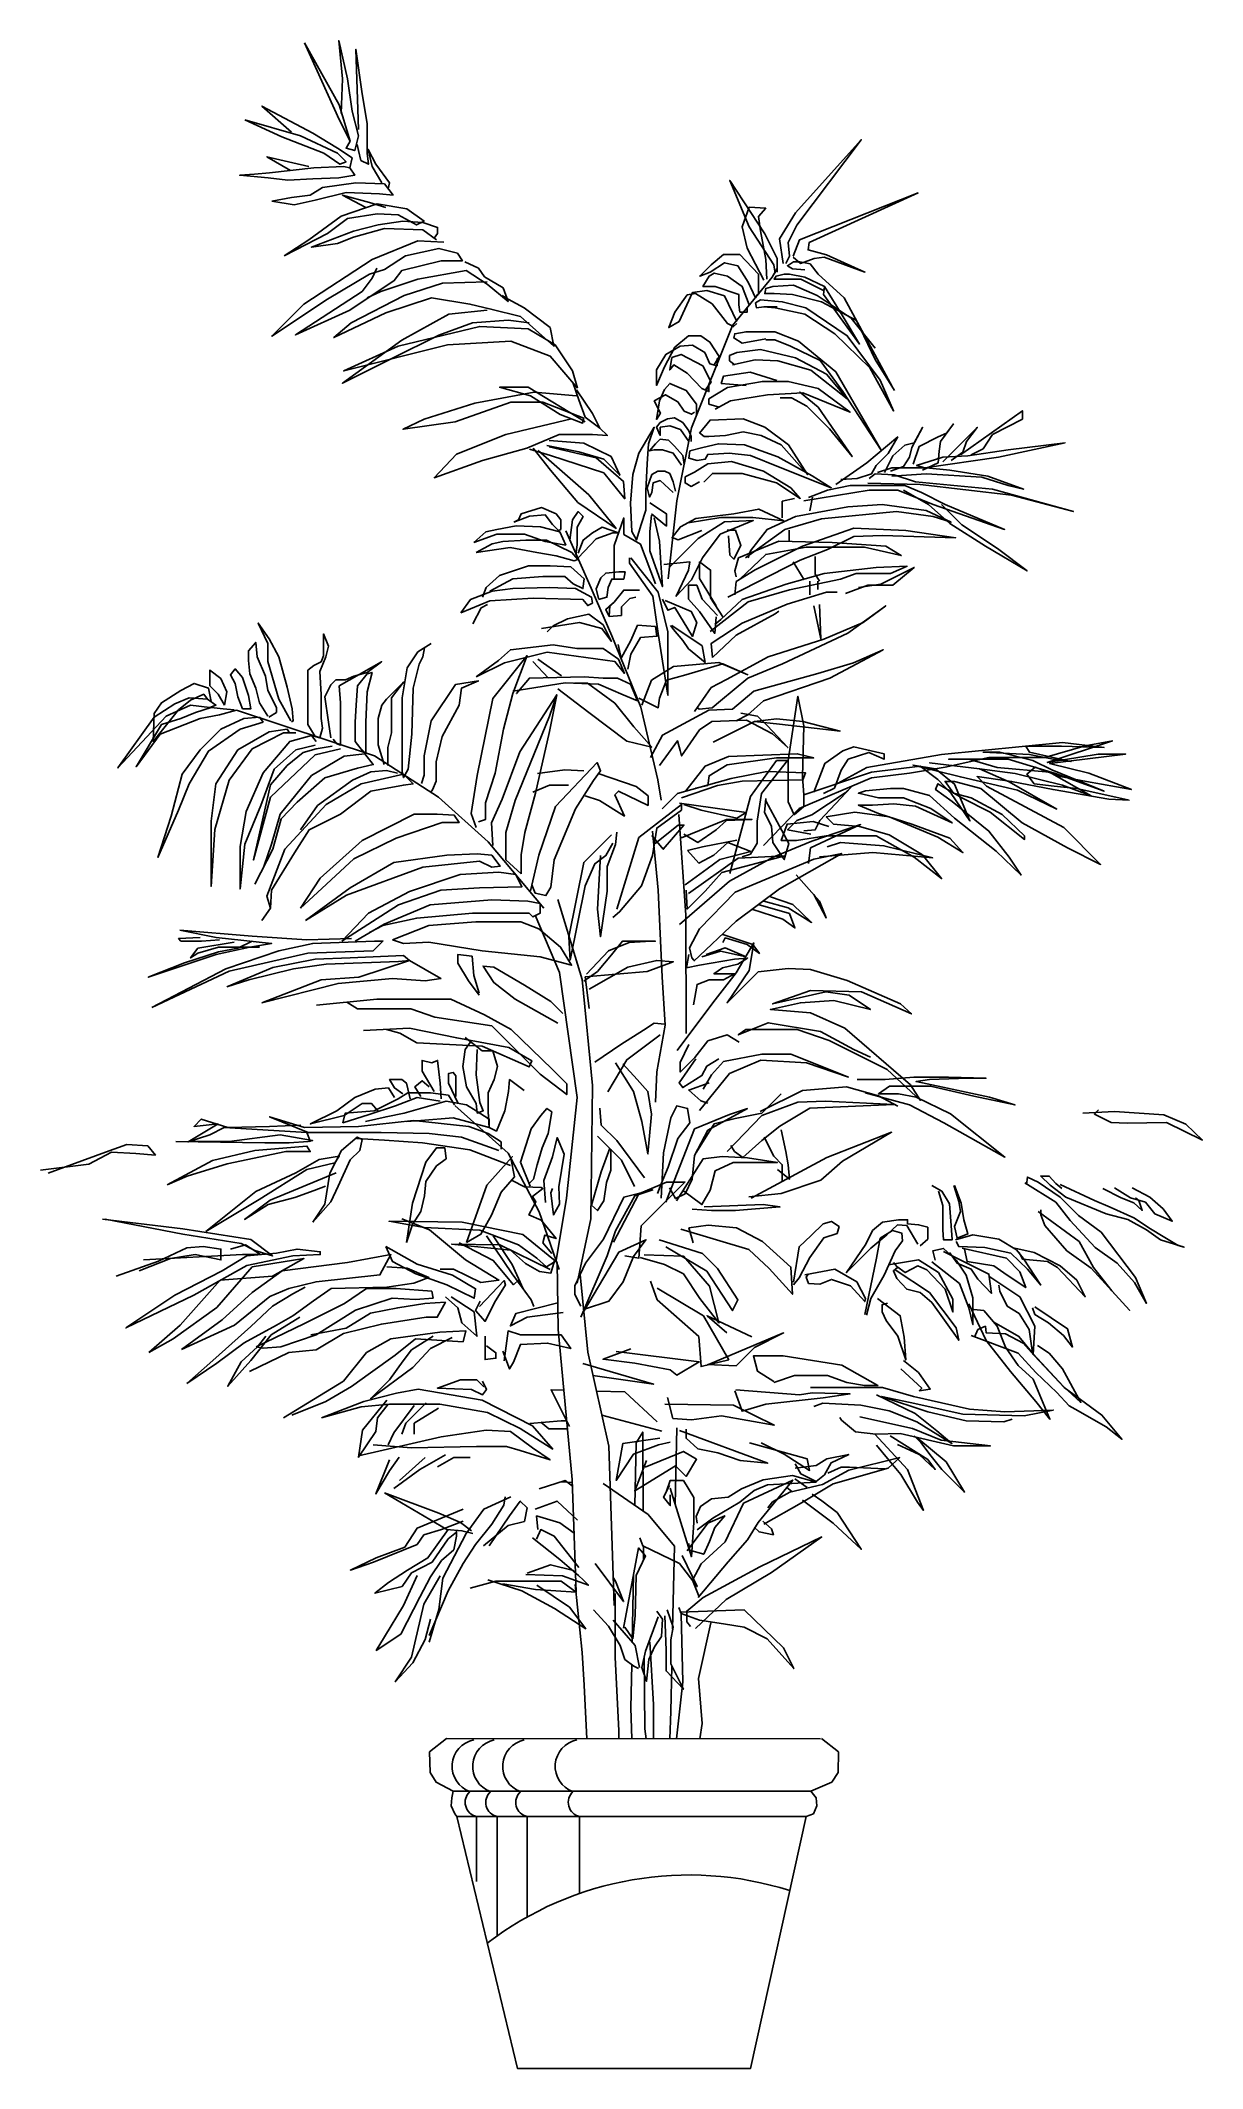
# Model space of a CAD drawing. Extents: x 1247 to 1648, y 79 to 779.
import ezdxf

# ---------------------------------------------------------------- set-up
doc = ezdxf.new("R2010")
doc.units = 0
doc.header["$LTSCALE"] = 0.9
doc.header["$MEASUREMENT"] = 0
for name, color, linetype in [('3', 3, 'CONTINUOUS'), ('4', 4, 'CONTINUOUS'), ('7', 7, 'CONTINUOUS')]:
    doc.layers.add(name, color=color, linetype=linetype)

msp = doc.modelspace()

# ---------------------------------------------------------------- linework, layer by layer
at = {"layer": '3'}
for p, q in [((1389.24, 174.74), (1513.01, 174.74)), ((1390.69, 166.07), (1511.56, 166.07))]:
    msp.add_line(p, q, dxfattribs=at)
for points in [[(1338.16, 778.3), (1350.11, 756.94), (1353.88, 744.37), (1350.11, 751.91), (1338.16, 778.3)], [(1350.78, 753.96), (1351.2, 765.91), (1349.92, 779.14), (1352.91, 765.91), (1354.62, 754.81), (1356.76, 746.27), (1355.48, 741.15), (1352.49, 742.01), (1353.88, 744.37)], [(1356.76, 748.41), (1355.9, 776.15), (1358.04, 760.78), (1359.75, 750.54), (1359.75, 740.3), (1360.18, 736.46), (1357.61, 737.74), (1356.76, 741.15), (1356.33, 743.29)], [(1333.68, 747.55), (1323.43, 756.52), (1340.95, 747.13), (1349.49, 742.01), (1354.62, 738.59), (1353.77, 735.18), (1351.63, 735.6)], [(1317.45, 751.82), (1336.68, 746.27), (1349.49, 740.3), (1352.49, 737.31), (1350.35, 736.46), (1344.79, 740.3), (1330.27, 745.85), (1317.45, 751.82)], [(1503.48, 702.19), (1502.2, 710.72), (1507.76, 719.69), (1530.4, 744.87), (1508.18, 715.42), (1505.19, 709.44), (1505.62, 704.75), (1504.34, 702.19)], [(1351.63, 735.6), (1341.38, 735.18), (1325.99, 733.47), (1320.86, 733.04), (1315.74, 732.62), (1325.56, 731.76), (1332.4, 730.91), (1340.95, 731.34), (1349.92, 731.76), (1355.48, 732.62), (1353.77, 735.18)], [(1333.24, 734.33), (1325.12, 739.02), (1334.09, 736.89), (1339.65, 735.61)], [(1367, 727.93), (1367.42, 730.06), (1362.72, 736.46), (1360.16, 741.58), (1361.44, 735.61), (1364.86, 730.06)], [(1326.85, 723.65), (1334.54, 722.37), (1341.8, 724.08), (1352.49, 726.64), (1364.02, 726.22), (1368.72, 725.79), (1365.73, 729.63), (1355.9, 730.06), (1344.37, 728.35), (1340.09, 725.79), (1333.68, 724.93), (1326.85, 723.65)], [(1501.35, 699.23), (1501.35, 703.85), (1497.08, 712.38), (1484.98, 730.86), (1491.74, 714.87), (1500.28, 701.72), (1500.63, 698.87)], [(1331.12, 704.84), (1346.07, 712.53), (1352.91, 717.65), (1363.17, 719.35), (1370.43, 718.93), (1376.84, 715.51), (1379.4, 716.79), (1373.42, 721.06), (1363.17, 722.77), (1350.77, 718.5), (1339.66, 710.39), (1331.12, 704.84)], [(1359.32, 721.49), (1351.2, 725.76), (1360.6, 723.19), (1366.16, 721.49)], [(1496.72, 696.39), (1491.03, 707.41), (1489.25, 714.87), (1491.74, 721.62), (1497.43, 721.27), (1494.94, 718.42), (1495.65, 713.45), (1497.43, 703.5), (1497.79, 696.74)], [(1506.9, 704.75), (1509.04, 710.3), (1550.06, 726.51), (1512.46, 709.44), (1512.03, 706.88), (1518.44, 705.18), (1531.69, 699.2), (1517.59, 704.32), (1514.17, 703.9), (1509.47, 702.19), (1506.9, 704.32)], [(1383.66, 710.38), (1378.96, 713.79), (1365.72, 714.22), (1355.03, 711.23), (1349.48, 709.1), (1340.51, 707.82), (1355.03, 713.36), (1363.58, 715.5), (1372.13, 716.78), (1378.96, 716.35), (1384.09, 714.64), (1384.09, 712.51), (1382.93, 710.91)], [(1386.23, 709.52), (1377.26, 709.95), (1361.44, 703.55), (1337.94, 688.18), (1326.83, 677.09), (1346.06, 689.89), (1360.59, 698.43), (1365.72, 700.13), (1372.98, 704.83), (1384.52, 707.39), (1390.93, 705.68), (1392.64, 703.12), (1385.37, 703.12), (1371.7, 699.71), (1369.14, 696.29), (1353.75, 686.05), (1334.95, 677.51), (1358.03, 692.45), (1361.44, 697.15), (1363.15, 700.56)], [(1393.49, 702.69), (1398.19, 700.56), (1400.33, 697.57), (1406.74, 693.73), (1408.45, 689.04), (1401.18, 695.01), (1393.92, 699.71), (1377.26, 696.72), (1364.44, 692.45), (1359.74, 690.32)], [(1494.94, 691.41), (1494.94, 698.52), (1488.53, 705.27), (1482.84, 705.27), (1478.57, 701.72), (1474.65, 697.81), (1478.21, 699.23), (1483.2, 702.43), (1487.82, 701.36), (1491.38, 695.68), (1493.87, 690.34), (1494.58, 691.41)], [(1510.97, 699.96), (1506.7, 700.31), (1504.92, 701.38), (1507.05, 702.8), (1509.19, 702.8), (1512.75, 702.09), (1515.59, 698.54), (1524.49, 690.36), (1541.22, 659.44)], [(1401.22, 695.81), (1385.83, 695.39), (1372.59, 691.12), (1354.21, 681.73), (1348.23, 676.61), (1366.18, 685.14), (1381.99, 690.27), (1395.23, 688.13), (1402.5, 686.42), (1412.75, 683.86), (1424.29, 673.62), (1423.01, 680.02), (1414.04, 686.85), (1408.48, 689.84), (1406.34, 691.12)], [(1491.74, 687.86), (1489.25, 694.25), (1484.26, 697.81), (1479.64, 698.87), (1477.86, 697.81), (1475.72, 694.25), (1479.99, 694.25), (1488.18, 691.41), (1488.18, 687.86), (1488.53, 685.37), (1491.03, 685.37), (1491.03, 687.14)], [(1541.93, 658.37), (1535.17, 669.03), (1528.76, 682.54), (1516.66, 688.94), (1506.7, 691.43), (1500.29, 691.78), (1497.09, 691.78), (1497.44, 693.56), (1499.93, 694.27), (1507.05, 694.63), (1515.24, 691.07), (1526.98, 683.25), (1535.17, 672.94)], [(1517.37, 692.85), (1509.54, 696.76), (1505.27, 696.76), (1501.36, 696.76), (1500.29, 696.76), (1501, 697.83), (1503.85, 698.54), (1505.63, 698.54), (1510.97, 697.47), (1517.73, 694.27), (1523.78, 684.32), (1529.83, 674.37), (1517.37, 691.43), (1517.73, 694.27)], [(1487.41, 682.16), (1483.14, 691.05), (1477.09, 692.82), (1472.11, 692.11), (1467.48, 682.16), (1463.92, 680.03), (1466.06, 685.36), (1470.33, 691.4), (1473.18, 691.76), (1478.87, 688.2), (1484.21, 681.45), (1486.35, 680.38), (1487.41, 681.45)], [(1501.36, 687.16), (1496.73, 687.16), (1494.24, 686.81), (1493.88, 688.58), (1495.66, 689.65), (1503.14, 688.94), (1511.32, 686.81), (1525.56, 677.21), (1536.95, 661.93), (1541.58, 651.26), (1533.39, 666.19), (1521.29, 677.92), (1510.97, 684.67), (1500.65, 686.81), (1496.73, 687.16)], [(1401.22, 686), (1387.97, 684.72), (1371.73, 675.75), (1351.22, 660.82), (1368.31, 669.35), (1384.55, 677.46), (1396.09, 681.73), (1408.48, 682.58), (1415.75, 681.73)], [(1432.41, 659.11), (1423.01, 670.21), (1409.34, 675.33), (1387.54, 674.05), (1351.65, 665.09), (1370.45, 673.62), (1398.65, 680.45), (1415.32, 679.6), (1424.72, 674.05), (1430.7, 665.09), (1432.41, 659.11)], [(1479.6, 667.21), (1481.38, 670.05), (1478.17, 675.03), (1474.97, 677.16), (1470.7, 677.16), (1466.07, 673.25), (1462.51, 666.5), (1459.67, 660.1), (1459.67, 665.43), (1462.87, 670.76), (1467.85, 673.6), (1472.12, 673.96), (1476.39, 671.47), (1478.17, 667.56), (1480.66, 666.85), (1480.66, 669.34)], [(1485.99, 667.15), (1493.82, 668.93), (1501.65, 668.58), (1513.04, 665.38), (1525.5, 655.42), (1518.38, 663.95), (1507.7, 669.64), (1495.6, 672.49), (1487.42, 671.42), (1484.93, 670.35), (1484.93, 668.58), (1486.71, 667.15)], [(1497.42, 676.11), (1489.23, 674.69), (1486.38, 676.47), (1486.74, 677.89), (1490.65, 678.6), (1500.62, 678.6), (1508.8, 675.4), (1521.62, 664.74), (1537.28, 637.72), (1524.11, 657.98), (1516.28, 668.65), (1505.96, 673.62), (1500.62, 675.76), (1497.42, 675.76)], [(1476.39, 658.32), (1478.53, 661.16), (1475.68, 666.85), (1468.21, 670.76), (1465, 669.69), (1464.29, 665.43), (1465.72, 667.21), (1470.34, 664.36), (1475.33, 659.03), (1477.82, 657.96), (1477.82, 660.45)], [(1435.01, 647.52), (1415.35, 659.47), (1405.52, 659.47), (1416.21, 656.49), (1426.46, 650.08), (1434.15, 647.1), (1434.58, 648.8)], [(1432.06, 658.53), (1437.61, 650.42), (1440.18, 645.3), (1435.05, 649.14), (1432.91, 655.11), (1430.78, 661.09)], [(1473.53, 649.74), (1473.53, 653.65), (1469.97, 658.28), (1464.27, 660.76), (1462.5, 658.63), (1460.72, 654.72), (1459.65, 648.32), (1461.07, 650.46), (1458.94, 654.72), (1462.85, 656.85), (1467.12, 654.37), (1469.26, 651.17), (1471.75, 650.1), (1472.82, 650.81)], [(1479.94, 651.87), (1485.28, 654.71), (1498.09, 656.85), (1510.2, 657.56), (1526.57, 650.8), (1515.53, 658.98), (1505.21, 661.47), (1496.31, 661.47), (1484.21, 659.33), (1477.81, 655.42), (1477.81, 653.65), (1481.37, 652.58)], [(1490.62, 660.04), (1482.08, 660.76), (1482.79, 663.24), (1487.42, 663.95), (1492.04, 664.67), (1501.3, 661.82)], [(1432.02, 656.49), (1417.49, 657.77), (1396.98, 653.93), (1379.46, 648.38), (1372.19, 644.96), (1390.14, 647.52), (1409.37, 654.35), (1420.48, 654.35), (1434.58, 648.8)], [(1509.13, 657.91), (1515.53, 652.58), (1527.28, 635.52), (1519.45, 645.12), (1511.62, 652.94), (1506.28, 655.78), (1502.37, 655.78)], [(1564.73, 636.16), (1586.06, 651.32), (1586.06, 648.45), (1575.81, 643.13), (1572.53, 638.21), (1568.42, 636.16)], [(1430.31, 648.59), (1407.69, 643.16), (1390.6, 636.33), (1382.91, 628.22), (1399.57, 634.2), (1414.95, 638.47), (1426.06, 643.16), (1437.6, 643.16), (1442.73, 642.73), (1440.18, 645.3)], [(1451.14, 609.62), (1450.73, 619.45), (1451.55, 629.28), (1453.6, 636.65), (1458.93, 645.66), (1456.88, 639.93), (1456.47, 632.97), (1456.06, 623.55), (1456.06, 616.99), (1454.42, 612.08), (1452.78, 606.75), (1451.14, 609.62)], [(1470.82, 640.75), (1467.95, 644.84), (1464.26, 646.07), (1460.98, 645.66), (1460.98, 642.8), (1459.75, 645.66), (1460.98, 647.3), (1463.44, 648.53), (1465.9, 648.94), (1468.77, 647.3), (1470.82, 644.43), (1471.64, 642.39), (1471.64, 640.75)], [(1474.51, 643.62), (1478.21, 648.12), (1489.69, 648.53), (1497.07, 645.66), (1505.27, 639.52), (1511.83, 629.28), (1502.81, 639.52), (1495.84, 642.8), (1489.69, 644.03), (1483.54, 642.8), (1477.79, 642.39), (1476.15, 642.39), (1474.57, 643.68)], [(1538.49, 630.02), (1541.36, 635.75), (1545.46, 639.44), (1548.74, 640.26), (1551.61, 645.58), (1547.92, 638.62), (1547.1, 635.34), (1545.05, 632.07), (1540.54, 630.43)], [(1548.33, 632.89), (1550.38, 639.03), (1556.94, 642.31), (1559.81, 643.54), (1562.27, 646.81), (1557.76, 640.67), (1557.35, 637.39), (1556.94, 633.3), (1551.61, 630.84)], [(1558.58, 633.71), (1570.48, 645.58), (1566.78, 640.67), (1565.55, 636.98), (1561.45, 634.12)], [(1422.65, 638.89), (1438.88, 635.05), (1448.28, 626.94), (1448.71, 620.97), (1441.45, 629.93), (1423.07, 635.91), (1415.81, 638.04)], [(1418.8, 637.61), (1436.32, 622.25), (1445.72, 610.73), (1432.47, 619.69), (1423.07, 630.78), (1417.09, 638.47)], [(1422.65, 641.03), (1434.61, 640.17), (1444.01, 635.48), (1447, 629.08), (1441.45, 634.62), (1432.9, 637.19), (1421.79, 639.32)], [(1468.36, 632.56), (1465.49, 636.65), (1461.8, 637.88), (1458.93, 637.88), (1457.29, 637.47), (1459.34, 639.93), (1460.98, 641.57), (1463.85, 641.16), (1465.9, 639.11), (1468.77, 635.83), (1469.28, 632.8)], [(1473.69, 634.2), (1470.82, 635.01), (1471.23, 637.47), (1475.74, 638.7), (1481.08, 639.93), (1490.1, 639.52), (1501.58, 635.42), (1513.47, 628.87), (1520.04, 624.77), (1502.4, 631.74), (1492.15, 635.83), (1484.77, 636.65), (1477.38, 636.24), (1476.56, 634.6), (1473.69, 634.2)], [(1521.67, 625.92), (1532.34, 633.3), (1543, 642.31), (1539.72, 636.57), (1535.62, 632.48), (1533.98, 629.61), (1529.05, 627.97), (1523.31, 627.56)], [(1552.43, 631.66), (1577.86, 635.34), (1600.82, 640.26), (1581.14, 637.8), (1567.19, 635.75), (1558.58, 635.34), (1549.56, 632.48), (1552.43, 631.66)], [(1465.49, 623.14), (1460.98, 627.23), (1458.52, 626.41), (1458.11, 623.14), (1457.29, 621.5), (1456.47, 624.77), (1458.11, 629.28), (1460.16, 630.51), (1462.62, 630.51), (1464.26, 629.69), (1465.49, 626.82), (1466.31, 623.55)], [(1474.51, 626.82), (1471.64, 625.18), (1469.59, 626.41), (1469.59, 628.46), (1472.87, 630.1), (1477.38, 632.97), (1485.59, 633.79), (1496.66, 630.51), (1506.09, 624.77), (1509.37, 621.09), (1501.17, 626.41), (1489.28, 629.69), (1482.31, 629.69), (1479.03, 629.69), (1476.15, 626.82), (1476.15, 626.82)], [(1540.95, 628.79), (1552.84, 629.61), (1572.12, 628.38), (1581.14, 625.51), (1586.47, 624.29), (1574.17, 628.79), (1561.04, 630.84), (1552.84, 631.66), (1546.69, 631.66), (1540.95, 631.66), (1536.03, 630.02)], [(1510.6, 620.19), (1533.16, 623.88), (1543, 623.88), (1555.3, 618.96), (1579.91, 610.36), (1559.4, 618.96), (1551.2, 623.06), (1545.46, 625.51), (1533.57, 625.51), (1526.59, 625.51), (1518.8, 623.88), (1512.24, 621.42)], [(1532.75, 626.33), (1550.79, 625.92), (1582.37, 622.24), (1603.69, 616.5), (1575.81, 624.29), (1549.15, 626.74), (1541.77, 629.2), (1535.21, 629.61), (1533.16, 627.97)], [(1558.17, 618.96), (1565.14, 612), (1577.45, 603.81), (1587.7, 596.02), (1573.35, 604.62), (1561.04, 612.41), (1553.66, 618.96), (1545.05, 623.88)], [(1410.4, 612.88), (1415.83, 614.97), (1421.26, 615.39), (1423.77, 612.05), (1425.86, 609.96), (1426.69, 610.38), (1426.69, 613.72), (1425.02, 615.8), (1420.01, 617.89), (1412.91, 615.8), (1412.07, 613.72), (1410.4, 612.88)], [(1429.81, 606.67), (1430.63, 613.64), (1432.68, 616.5), (1434.32, 614.86), (1432.27, 611.18), (1432.27, 605.03), (1431.86, 601.76)], [(1457.92, 615.77), (1463.15, 611.5), (1463.15, 615.77), (1457.45, 619.57)], [(1475.33, 610.03), (1467.13, 606.75), (1465.08, 607.57), (1467.95, 611.26), (1473.28, 614.12), (1486.41, 615.76), (1495.02, 617.4), (1503.63, 613.31), (1492.97, 614.53), (1481.9, 614.53), (1470.62, 612.69)], [(1490.49, 600.53), (1504.02, 610.36), (1516.74, 614.04), (1542.57, 616.5), (1555.29, 614.86), (1561.44, 612.81), (1552.83, 616.91), (1537.65, 618.96), (1525.76, 618.14), (1507.71, 614.86), (1497.87, 610.36), (1492.13, 602.98), (1491.31, 600.53)], [(1503.12, 614.37), (1503.12, 620.07), (1507.4, 621.02)], [(1513.58, 621.5), (1512.63, 616.75)], [(1396.62, 605.79), (1404.56, 608.71), (1414.16, 608.71), (1421.26, 606.21), (1428.36, 604.96), (1426.27, 609.55), (1419.59, 611.21), (1411.24, 611.63), (1404.56, 610.38), (1400.8, 609.55), (1396.62, 605.79)], [(1432.68, 600.53), (1438.83, 607.08), (1444.57, 609.13), (1446.62, 609.13), (1440.88, 611.18), (1437.6, 609.13), (1434.32, 606.67), (1432.68, 602.17)], [(1459.35, 591.55), (1454.12, 605.32), (1448.41, 608.65), (1448.41, 614.35), (1445.08, 604.85), (1445.08, 593.45)], [(1458.87, 614.35), (1460.77, 606.27), (1461.25, 598.67), (1461.73, 590.6), (1457.45, 602.95), (1457.45, 609.6), (1457.92, 615.3)], [(1464.12, 597.27), (1474.1, 607.25), (1483.14, 612.95), (1493.13, 613.42), (1481.71, 608.67), (1475.53, 600.6), (1471.73, 593), (1466.49, 587.3), (1470.77, 596.32), (1471.25, 599.17), (1462.21, 598.22)], [(1484.56, 608.17), (1485.03, 601.52), (1486.46, 600.1), (1488.84, 604.85), (1486.93, 610.07), (1484.08, 610.07)], [(1484.34, 587.01), (1509.36, 599.71), (1518.79, 603.39), (1527.81, 607.9), (1537.65, 608.31), (1563.08, 607.49), (1545.86, 609.95), (1527.81, 610.77), (1510.18, 604.62), (1493.77, 596.43), (1487.21, 592.33), (1486.8, 587.83)], [(1505.5, 606.3), (1505.5, 610.1)], [(1397.46, 602.45), (1409.15, 604.12), (1418.34, 602.45), (1425.02, 601.2), (1431.29, 599.53), (1432.54, 599.95), (1430.45, 602.45), (1421.68, 606.63), (1414.58, 606.63), (1406.64, 606.21), (1402.88, 605.37), (1397.46, 602.45)], [(1488.44, 593.15), (1497.46, 601.75), (1511.41, 604.21), (1531.5, 604.21), (1544.21, 601.34), (1538.88, 604.62), (1520.43, 605.85), (1501.97, 606.26), (1488.03, 600.53), (1486.8, 596.02), (1487.21, 593.97)], [(1402.11, 589.08), (1410.04, 593.25), (1420.48, 594.08), (1428, 594.08), (1430.92, 591.58), (1434.27, 589.91), (1434.68, 593.25), (1430.09, 597.42), (1422.99, 597.84), (1415.47, 597.84), (1405.45, 594.5), (1400.85, 590.33), (1399.6, 586.99)], [(1439.64, 586.52), (1438.81, 589.86), (1440.48, 593.61), (1442.15, 595.28), (1446.74, 595.7), (1448.83, 595.7), (1448.41, 593.19), (1444.24, 593.19), (1442.98, 590.27), (1442.57, 586.94), (1439.72, 586.22)], [(1450.8, 600.6), (1460.31, 588.72), (1463.64, 574.95), (1463.64, 553.09), (1460.31, 574.47), (1458.41, 587.3), (1450.32, 598.7), (1450.32, 600.6)], [(1480.28, 583.95), (1474.57, 593.45), (1474.57, 599.15), (1478.37, 596.3), (1478.37, 586.8), (1482.65, 580.15)], [(1478.19, 575.13), (1491.31, 585.37), (1505.66, 589.47), (1523.3, 593.15), (1528.63, 595.2), (1535.6, 595.2), (1540.52, 595.2), (1546.27, 597.66), (1535.6, 597.25), (1517.56, 595.2), (1504.43, 591.51), (1489.26, 586.19), (1481.88, 579.23), (1479.83, 577.59)], [(1510.73, 593), (1506.92, 599.17)], [(1514.53, 601.07), (1514.53, 594.9), (1515.96, 592.52)], [(1524.94, 588.24), (1532.73, 591.11), (1541.34, 591.11), (1548.73, 597.25), (1537.24, 591.51), (1529.45, 590.29)], [(1392.08, 581.57), (1402.11, 585.74), (1417.14, 586.58), (1434.27, 586.16), (1435.94, 584.07), (1437.61, 584.91), (1437.19, 586.99), (1431.76, 589.91), (1422.57, 590.33), (1410.04, 589.91), (1402.94, 589.08), (1395.42, 586.16), (1392.08, 581.57)], [(1443.4, 580.26), (1442.15, 582.77), (1445.07, 585.27), (1448.41, 589.44), (1453.84, 589.44)], [(1480.75, 580.62), (1475.52, 586.32), (1473.62, 591.07), (1470.76, 591.07), (1470.76, 586.32), (1474.57, 582.05), (1479.8, 574.45), (1480.28, 580.15)], [(1479.01, 566.12), (1479.01, 566.12), (1478.6, 571.03), (1489.26, 578), (1504.84, 584.55), (1518.38, 588.65), (1522.07, 588.65)], [(1512.63, 587.77), (1512.63, 592.52)], [(1515.48, 592.52), (1515.48, 589.67)], [(1396.26, 577.82), (1399.18, 583.24), (1401.27, 584.49)], [(1419.92, 576.21), (1433.05, 578.26), (1440.84, 576.21), (1444.12, 571.71), (1441.25, 577.44), (1436.33, 581.13), (1428.95, 579.49), (1424.03, 577.03), (1421.97, 574.98)], [(1443.4, 580.26), (1447.58, 580.68), (1447.58, 583.6), (1450.5, 586.52), (1452.59, 586.94)], [(1443.4, 580.26), (1443.61, 584.02), (1445.07, 585.27)], [(1462.67, 585.79), (1471.71, 581.99), (1473.61, 578.19), (1472.18, 573.44), (1466, 583.42), (1463.62, 582.47), (1461.72, 586.27)], [(1472.83, 547.54), (1478.57, 555.73), (1483.9, 558.6), (1498.26, 566.38), (1517.53, 572.52), (1531.06, 578.26), (1538.86, 583.99), (1525.73, 574.57), (1503.18, 563.92), (1491.28, 559.01), (1481.85, 551.23), (1478.98, 548.77), (1474.47, 548.36), (1473.75, 548.86)], [(1479.01, 566.12), (1487.21, 573.9), (1500.74, 581.27), (1501.97, 582.09)], [(1515.96, 584.45), (1516.44, 572.57), (1514.06, 583.97)], [(1333.41, 544.27), (1329.23, 551.78), (1325.47, 564.71), (1325.47, 570.96), (1322.13, 578.05), (1325.89, 572.63), (1329.23, 566.37), (1332.15, 555.95), (1333.83, 548.44), (1334.24, 544.27), (1333.61, 543.91)], [(1341.78, 538.82), (1339.28, 542.99), (1339.28, 549.67), (1339.28, 557.18), (1339.28, 561.76), (1341.37, 563.43), (1343.87, 564.68), (1344.71, 566.77), (1344.71, 574.28), (1346.38, 570.11), (1345.54, 566.35), (1343.45, 561.35), (1343.87, 553.42), (1343.87, 545.08), (1344.29, 541.74), (1343.45, 538.4), (1340.53, 539.24)], [(1446.51, 570.65), (1447.46, 565.9), (1450.79, 572.07), (1453.16, 577.3), (1459.35, 576.82), (1459.82, 573.5), (1454.12, 573.02), (1450.79, 567.32), (1449.83, 562.09)], [(1465.05, 577.24), (1475.51, 570.12), (1476.46, 564.42), (1470.76, 569.17), (1468.85, 572.02), (1465.52, 575.82), (1464.57, 577.24)], [(1325.47, 545.94), (1322.55, 550.52), (1321.3, 555.53), (1319.21, 560.54), (1318.79, 565.12), (1318.79, 568.46), (1321.3, 571.38), (1321.71, 566.37), (1324.64, 559.7), (1325.47, 554.7), (1328.4, 548.86), (1328.4, 547.19), (1325.75, 545.5)], [(1381.9, 570.98), (1377.31, 568.06), (1373.55, 562.63), (1371.88, 552.21), (1371.88, 538.02), (1371.88, 530.1), (1371.88, 526.76), (1372.3, 524.68), (1373.97, 527.6), (1375.22, 539.69), (1375.64, 555.54), (1377.73, 563.89), (1378.98, 566.39), (1379.61, 569.52)], [(1397.37, 559.42), (1407.21, 564.33), (1421.97, 568.02), (1445.35, 564.74), (1448.63, 560.65), (1446.58, 565.56), (1441.25, 569.25), (1432.23, 569.25), (1424.03, 570.48), (1409.26, 568.84), (1405.16, 565.15), (1397.37, 559.42)], [(1457.65, 531.57), (1461.76, 539.35), (1477.75, 547.95), (1485.95, 548.36), (1493.33, 554.5), (1515.48, 560.65), (1527.78, 564.33), (1538.04, 568.84), (1519.58, 559.01), (1496.62, 551.23), (1491.28, 546.31), (1487.18, 544.26)], [(1310.44, 549.69), (1311.27, 554.28), (1309.18, 558.87), (1305.43, 561.79), (1305.43, 556.36), (1308.35, 553.44), (1310.44, 549.69)], [(1316.7, 548.44), (1315.03, 552.61), (1314.2, 557.2), (1312.53, 560.12), (1314.2, 562.2), (1316.7, 559.28), (1318.79, 553.03), (1319.63, 548.44), (1316.7, 548.44)], [(1347.21, 538.4), (1346.38, 543.83), (1345.13, 552.59), (1347.21, 556.76), (1348.88, 558.43), (1352.23, 558.43), (1355.15, 559.68), (1359.74, 560.93), (1364.76, 564.68), (1350.14, 556.34), (1350.55, 550.5), (1350.55, 541.32), (1350.55, 535.9), (1349.3, 536.32), (1348.05, 537.99)], [(1358.51, 533.44), (1355.59, 537.19), (1355.59, 543.86), (1356.01, 549.7), (1356.43, 556.38), (1359.77, 560.55), (1361.44, 560.97), (1359.77, 554.29), (1359.35, 543.86), (1359.35, 537.61), (1359.35, 533.02), (1357.05, 535.31)], [(1397.37, 507.4), (1395.73, 512.31), (1397.78, 525.42), (1403.11, 552.04), (1415, 566.79), (1410.08, 553.68), (1406.8, 541.4), (1403.93, 526.24), (1400.65, 516), (1400.65, 510.27), (1398.19, 509.45)], [(1417.03, 564.71), (1422.36, 558.97)], [(1426.87, 559.79), (1418.67, 565.53)], [(1454.59, 549.74), (1457.92, 558.29), (1465.53, 563.04), (1481.23, 564.47), (1491.22, 560.19), (1482.65, 564), (1469.81, 560.19), (1463.15, 558.29), (1460.77, 552.12), (1460.3, 548.79), (1453.64, 552.12)], [(1305.84, 550.94), (1305.01, 555.53), (1300, 557.2), (1295.4, 554.7), (1288.72, 550.52), (1286.21, 546.77), (1285.8, 537.18), (1294.57, 548.02), (1298.74, 551.36), (1303.34, 553.44), (1304.59, 551.78)], [(1365.61, 529.26), (1363.53, 535.94), (1363.53, 545.11), (1364.78, 549.7), (1366.45, 551.79), (1372.3, 557.63), (1368.12, 552.21), (1368.12, 545.53), (1368.12, 540.11), (1366.87, 535.1), (1366.87, 528.85)], [(1378.56, 522.59), (1379.4, 525.51), (1379.4, 532.18), (1381.9, 544.28), (1390.26, 556.79), (1398.19, 558.05), (1392.34, 555.54), (1391.51, 549.7), (1385.66, 538.86), (1383.57, 530.1), (1383.57, 523.42), (1382.32, 520.5), (1381.78, 519.67)], [(1403.11, 501.26), (1402.7, 509.04), (1406.39, 517.23), (1412.54, 533.61), (1425.26, 553.27), (1422.79, 540.58), (1417.87, 519.28), (1414.18, 505.76), (1412.95, 497.98), (1412.95, 491.42)], [(1412.95, 491.42), (1407.62, 496.34), (1407.62, 505.76), (1410.9, 516.82), (1422.79, 545.9), (1425.26, 553.27)], [(1410.08, 554.5), (1428.13, 557.37), (1439.61, 556.96), (1448.22, 553.27), (1453.14, 551.23), (1450.68, 556.96), (1446.17, 559.01), (1441.25, 559.01), (1434.69, 559.42), (1415.82, 559.01), (1411.31, 553.68), (1411.31, 553.68)], [(1425.64, 555.29), (1436.31, 547.1), (1449.43, 537.27), (1458.04, 535.22), (1451.89, 542.18), (1445.33, 550.37), (1435.9, 557.34), (1431.39, 557.34)], [(1305.43, 548.86), (1298.74, 549.69), (1290.39, 545.94), (1273.68, 528), (1286.21, 545.52), (1293.31, 550.11), (1298.33, 552.19), (1304.59, 551.78), (1307.51, 549.69), (1305.43, 548.86)], [(1314.68, 548.01), (1308.77, 546.35), (1302.08, 545.1), (1288.3, 539.68), (1279.95, 528.42), (1288.72, 543.02), (1295.4, 545.1), (1300.41, 547.19), (1305.84, 548.86), (1310.02, 548.44), (1313.78, 548.02)], [(1460.77, 528.84), (1466.96, 537.39), (1467.91, 534.07), (1468.38, 532.17), (1474.57, 541.19), (1478.85, 544.04), (1490.74, 544.52), (1499.78, 539.77), (1505.01, 535.02), (1497.87, 542.62), (1494.54, 545.94), (1488.84, 546.89)], [(1507.29, 511.79), (1505.23, 516.29), (1505.23, 530.63), (1508.52, 552.75), (1510.57, 542.51), (1510.16, 524.89), (1510.57, 518.75), (1510.57, 514.65), (1507.29, 511.79)], [(1323.8, 543.85), (1315.87, 541.35), (1305.01, 533.84), (1298.33, 522.58), (1294.57, 513.4), (1287.47, 497.13), (1292.06, 511.31), (1295.82, 525.91), (1302.08, 534.26), (1309.18, 541.35), (1317.12, 545.1), (1322.55, 545.52), (1323.8, 543.85)], [(1335.08, 540.1), (1330.9, 540.1), (1320.04, 534.67), (1312.11, 523.83), (1307.1, 506.73), (1305.84, 487.12), (1305.84, 509.65), (1307.51, 522.58), (1315.03, 534.26), (1325.89, 540.51), (1332.15, 541.35), (1332.99, 540.1)], [(1342.2, 537.15), (1340.53, 539.24), (1333.01, 537.15), (1323.83, 526.31), (1317.98, 512.96), (1315.89, 500.86), (1315.89, 486.26), (1317.56, 501.7), (1322.99, 515.05), (1327.58, 527.56), (1335.1, 534.23), (1341.78, 535.9), (1341.78, 535.9)], [(1479.32, 536.92), (1493.59, 544.04), (1502.15, 543.09), (1523.08, 540.72), (1510.24, 544.04), (1501.2, 544.99), (1493.59, 544.04)], [(1350.55, 534.65), (1341.78, 532.57), (1326.33, 517.97), (1320.48, 496.28), (1326.33, 522.14), (1332.18, 528.81), (1337.61, 533.4), (1342.2, 534.65), (1347.66, 535.49)], [(1320.92, 487.89), (1327.19, 499.99), (1330.11, 510.41), (1335.54, 516.25), (1345.14, 524.6), (1356.42, 527.93), (1361.85, 529.18), (1358.93, 532.94), (1351.83, 532.1), (1340.55, 525.43), (1329.69, 512.08), (1326.77, 501.65), (1324.05, 493.94)], [(1469.79, 520.1), (1476.45, 528.65), (1484.53, 531.98), (1508.31, 532.93), (1514.02, 531.5), (1501.18, 531.5), (1484.06, 529.13), (1477.87, 525.33), (1477.4, 522), (1473.12, 521.05)], [(1496.62, 501.28), (1508.92, 513.97), (1533.94, 524.62), (1547.06, 526.26), (1559.37, 528.31), (1574.54, 531.59), (1593.81, 531.59), (1607.76, 535.68), (1617.19, 537.32), (1594.64, 529.95), (1612.27, 532.81), (1621.7, 532.81), (1595.46, 529.54), (1608.99, 526.26), (1623.75, 520.53), (1608.17, 523.39), (1599.15, 525.03), (1590.53, 528.31), (1587.66, 525.85), (1590.12, 522.57), (1597.1, 521.76), (1604.89, 520.94), (1622.93, 516.84), (1615.96, 517.25), (1596.69, 520.53), (1582.33, 523.39), (1573.72, 524.62), (1570.44, 525.03), (1573.72, 521.76), (1600.38, 507.42), (1613.09, 494.72), (1601.61, 500.46), (1586.02, 509.06), (1571.67, 520.94), (1562.65, 523.39), (1559.37, 523.39), (1562.24, 519.3), (1568.39, 517.66), (1579.05, 511.92), (1586.84, 504.55), (1586.84, 503.32), (1574.95, 512.74), (1565.11, 517.66), (1556.9, 522.57), (1556.08, 520.53), (1561.83, 516.43), (1574.54, 506.19), (1581.51, 497.18), (1585.61, 491.04), (1577, 499.23), (1562.65, 510.7), (1554.03, 518.48), (1545.01, 520.94), (1540.5, 520.94), (1531.89, 520.12), (1529.43, 519.3), (1536.4, 517.66), (1545.01, 517.66), (1554.44, 513.97), (1561.83, 509.06), (1549.11, 514.79), (1541.73, 515.61), (1534.35, 515.2), (1529.43, 515.2), (1536.4, 512.33), (1547.88, 508.65), (1561.01, 503.73), (1565.52, 498.82), (1556.9, 504.14), (1540.09, 511.11), (1528.2, 512.74), (1518.35, 511.11), (1520.82, 508.65), (1529.84, 507.83), (1540.09, 504.96), (1551.57, 498), (1558.14, 489.81), (1548.7, 497.18), (1535.58, 504.55), (1526.56, 504.55), (1518.35, 504.55), (1508.1, 502.91), (1502.77, 502.91), (1504.82, 508.65), (1513.84, 509.47), (1519.17, 507.83)], [(1510.57, 518.75), (1533.94, 526.53), (1550.76, 528.58), (1556.91, 524.07), (1561.42, 519.16), (1567.98, 509.74), (1562.65, 522.44), (1556.09, 527.76), (1548.3, 528.99), (1564.7, 524.89), (1584.39, 520.39), (1597.92, 513.83), (1581.52, 523.26), (1571.26, 527.76), (1554.04, 529.81), (1571.26, 527.76), (1583.57, 526.12), (1599.97, 522.03), (1609.81, 518.34), (1595.46, 526.53), (1577.41, 528.17), (1567.57, 531.04), (1560.6, 531.04), (1581.11, 531.04), (1597.51, 526.12), (1614.32, 519.98), (1596.28, 527.35), (1589.72, 530.63), (1578.23, 533.49), (1572.49, 533.49), (1588.49, 532.68), (1596.69, 531.04), (1602.84, 530.22), (1588.49, 533.49), (1587.26, 535.54), (1599.56, 535.54), (1614.32, 535.13), (1599.97, 536.77), (1558.14, 532.68), (1532.3, 528.17), (1522.25, 522.64)], [(1514.02, 519.63), (1517.83, 529.6), (1524.01, 533.88), (1527.81, 535.3), (1538.28, 532.93), (1538.28, 531.03), (1533.05, 533.4), (1525.91, 531.03), (1523.53, 527.23), (1521.15, 521.05), (1517.35, 519.15)], [(1323.43, 475.38), (1326.35, 479.55), (1326.77, 485.8), (1334.7, 498.73), (1339.71, 506.66), (1350.57, 512.08), (1361.02, 520.01), (1372.29, 522.09), (1375.63, 522.51), (1372.29, 525.85), (1357.67, 522.51), (1345.56, 515.42), (1331.36, 499.99), (1325.1, 483.72), (1326.35, 479.55)], [(1336.79, 506.66), (1342.64, 515), (1354.75, 523.76), (1361.02, 526.68), (1366.44, 527.1), (1370.2, 526.26)], [(1416.19, 485.6), (1419.06, 497.89), (1424.8, 514.68), (1439.16, 529.84), (1440.39, 526.97), (1437.93, 523.69), (1431.77, 513.86), (1424.39, 496.25), (1423.16, 486.83), (1421.52, 483.96), (1417.83, 484.78), (1416.6, 487.65)], [(1418.65, 526.15), (1428.08, 527.38), (1434.64, 526.97)], [(1439.57, 526.15), (1452.69, 521.65), (1456.79, 518.37), (1456.79, 515.09), (1446.54, 520.01), (1445.31, 518.78), (1448.59, 511.41), (1439.98, 516.73), (1435.05, 518.37)], [(1468.36, 517.72), (1480.73, 522), (1489.29, 523.43), (1510.22, 523.9), (1511.17, 526.28), (1497.85, 526.75), (1485.48, 524.38), (1466.93, 519.15), (1461.7, 513.92)], [(1485.01, 491.6), (1492.14, 518.2), (1501.18, 530.55), (1504.98, 530.55), (1495.95, 519.15), (1494.52, 509.65), (1494.52, 502.05), (1492.14, 498.25), (1489.29, 497.3)], [(1429.31, 522.05), (1422.75, 522.05), (1417.01, 519.6)], [(1512.96, 505.1), (1505, 506.69), (1508.18, 509.87), (1513.36, 511.86), (1524.9, 519.41), (1526.89, 521.4), (1516.14, 509.87), (1514.55, 506.69), (1510.57, 506.3)], [(1336.79, 479.55), (1343.47, 489.97), (1358.09, 502.91), (1376.05, 512.08), (1383.99, 512.08), (1389.83, 511.67), (1391.5, 509.16), (1385.66, 509.16), (1369.79, 503.74), (1355.17, 496.65), (1342.64, 484.97), (1336.79, 479.55)], [(1446, 479.25), (1453.61, 503.95), (1468.36, 515.35), (1468.36, 513.45), (1459.8, 507.27), (1458.37, 497.77), (1454.57, 487.32), (1446.96, 478.3), (1444.58, 476.4)], [(1467.6, 515.84), (1490.68, 512.66), (1487.49, 510.67), (1475.16, 513.45), (1469.19, 515.44)], [(1497.44, 516.63), (1502.22, 507.89), (1505.4, 501.92), (1503.81, 496.36), (1499.83, 502.32), (1499.43, 507.89), (1497.04, 512.66), (1497.44, 517.43)], [(1444.1, 504.9), (1434.59, 495.4), (1429.36, 469.75), (1429.83, 461.67), (1435.07, 487.32), (1438.39, 494.92), (1442.2, 497.77), (1444.58, 502.05)], [(1440.3, 497.77), (1439.35, 479.25), (1440.3, 469.75), (1442.68, 485.42), (1442.68, 493.97), (1445.53, 501.57), (1446, 505.85)], [(1459.24, 501.92), (1467.2, 508.28), (1469.19, 508.28), (1462.02, 499.94), (1458.05, 504.71)], [(1467.65, 473.97), (1484.91, 488.91), (1500.26, 497.34), (1513.3, 502.7), (1530.18, 508.45), (1512.92, 500.41), (1512.15, 495.04)], [(1468.39, 503.91), (1483.91, 510.27), (1492.67, 510.27), (1483.91, 509.87), (1480.33, 506.69), (1473.96, 502.32), (1469.19, 505.1)], [(1338.46, 475.38), (1353.92, 486.64), (1368.95, 495.4), (1387.33, 497.9), (1397.77, 498.32), (1402.78, 497.9), (1405.7, 494.15), (1402.78, 493.73), (1398.6, 495.81), (1378.97, 493.73), (1352.66, 484.13), (1338.46, 475.38)], [(1469.59, 487.62), (1477.15, 493.18), (1481.52, 496.36), (1492.27, 499.14), (1484.31, 502.32), (1479.53, 497.95), (1474.36, 495.17), (1470.38, 499.54)], [(1470.7, 484.65), (1487.96, 496.91), (1504.08, 497.68), (1482.21, 491.93), (1476.45, 485.42), (1470.32, 479.29), (1469.93, 485.8)], [(1487.49, 503.12), (1475.55, 500.73), (1470.38, 499.54)], [(1472.64, 461.33), (1487.22, 475.12), (1502.18, 486.23), (1523.66, 498.49), (1514.07, 496.57), (1486.83, 485.08), (1474.56, 472.44), (1471.1, 465.92), (1471.87, 462.48), (1472.64, 461.71)], [(1515.99, 497.34), (1534.4, 498.87), (1555.12, 496.96), (1538.24, 501.17), (1523.28, 502.32), (1518.67, 500.79)], [(1350.99, 468.25), (1370.62, 480.76), (1385.24, 485.77), (1398.61, 486.6), (1413.22, 487.02), (1411.14, 491.19), (1405.29, 492.02), (1391.92, 491.19), (1374.38, 485.35), (1360.18, 477.84), (1350.99, 468.25)], [(1507.91, 491.17), (1515.97, 481.97), (1518.27, 476.22), (1514.05, 484.27)], [(1496.79, 481.97), (1505.23, 479.67), (1513.28, 474.69), (1506.76, 480.82), (1499.09, 483.5)], [(1355.59, 468.25), (1365.61, 474.09), (1381.48, 480.76), (1402.78, 482.43), (1415.31, 482.01), (1419.49, 481.18), (1419.49, 477.84), (1416.98, 476.59), (1415.73, 477.84), (1396.1, 477.84), (1376.89, 476.17), (1365.19, 473.67), (1360.6, 471.17)], [(1492.57, 479.29), (1503.31, 475.84), (1507.53, 472.78), (1505.61, 477.76), (1494.87, 480.82)], [(1295.03, 472), (1307.56, 469.5), (1326.77, 467.41), (1319.25, 466.16), (1307.56, 463.66), (1284.17, 455.73), (1296.7, 460.74), (1308.39, 464.49), (1315.08, 465.74), (1320.09, 468.25)], [(1302.13, 469.5), (1294.61, 469.08), (1295.45, 468.25), (1302.55, 468.25), (1308.81, 468.66)], [(1295.03, 472), (1320.09, 469.92), (1338.88, 468.66), (1354.34, 469.08)], [(1368.54, 468.66), (1381.07, 473.67), (1397.35, 474.92), (1412.81, 474.92), (1419.07, 472.42), (1426.59, 466.16), (1430.35, 459.9), (1419.49, 462.82), (1399.44, 464.91), (1381.07, 467.83), (1372.29, 467.41), (1368.54, 468.66)], [(1482.59, 470.48), (1492.95, 467.03), (1495.25, 463.96), (1491.03, 467.03), (1483.36, 469.33), (1482.59, 467.79)], [(1285.42, 445.31), (1310.9, 458.65), (1329.28, 464.91), (1340.97, 467.41), (1362.27, 468.25), (1365.19, 468.25), (1361.85, 464.91), (1339.3, 464.08), (1312.15, 457.82), (1285.42, 445.31)], [(1313.82, 467.83), (1301.29, 465.74), (1298.79, 462.41), (1301.29, 464.08), (1308.39, 466.16), (1322.59, 466.16)], [(1311.32, 452.4), (1327.19, 459.07), (1341.81, 461.99), (1353.92, 462.41), (1372.29, 463.24), (1374.38, 461.57), (1370.62, 461.16), (1345.56, 460.32), (1334.29, 458.65), (1318.83, 454.9), (1311.32, 452.4)], [(1398.45, 449.61), (1394.79, 454.49), (1391.12, 460.58), (1391.12, 463.63), (1396.01, 463.02), (1396.62, 456.31), (1398.45, 450.22)], [(1435.54, 456.81), (1443.15, 464.89), (1450.29, 467.74), (1457.9, 468.21), (1459.32, 468.21), (1447.91, 468.21), (1444.1, 463.46), (1439.35, 457.76), (1434.59, 454.44)], [(1466.82, 430.47), (1479.1, 446.94), (1487.16, 457.29), (1493.29, 467.63), (1491.76, 458.05), (1484.09, 446.94), (1494.83, 457.67), (1505.19, 458.82), (1512.86, 458.44), (1525.52, 454.6), (1543.93, 446.56), (1547.77, 443.11), (1530.51, 450.77), (1512.86, 451.16), (1499.82, 446.56), (1518.23, 450.77), (1526.29, 449.62), (1533.57, 444.64), (1520.91, 447.71), (1509.41, 446.94), (1499.05, 444.64), (1512.86, 443.49), (1524.75, 438.13), (1547.38, 418.59), (1550.84, 413.22), (1539.33, 423.95), (1519.38, 433.91), (1508.25, 437.75), (1490.61, 437.75), (1487.92, 435.83), (1498.28, 440.04), (1516.31, 436.98), (1527.82, 430.85), (1533.57, 428.17)], [(1472.49, 446.23), (1473.74, 453.26), (1477.88, 454.92), (1482.86, 454.92), (1486.59, 456.99), (1484.1, 456.99), (1479.54, 456.99), (1482.44, 459.06), (1487.83, 460.3), (1491.15, 462.37), (1486.59, 461.96), (1474.57, 459.89), (1470.01, 459.06), (1470.84, 463.61)], [(1475.3, 462.81), (1481.83, 464.73), (1490.65, 462.81), (1483.36, 465.88), (1476.84, 463.58)], [(1323.43, 446.97), (1343.89, 454.9), (1356.84, 455.73), (1374.38, 461.57), (1385.24, 455.32), (1379.81, 454.48), (1368.54, 455.32), (1349.74, 453.65), (1323.43, 446.97)], [(1425.65, 439.96), (1410.88, 448.15), (1403.5, 453.89), (1399.81, 459.62), (1403.5, 459.21), (1414.16, 453.07), (1423.19, 447.33), (1427.29, 443.24)], [(1436.49, 451.59), (1449.81, 459.19), (1459.8, 461.56), (1465.51, 461.09), (1456.47, 457.76), (1435.07, 455.86), (1436.49, 444.94)], [(1342.25, 446.09), (1363.14, 448.18), (1388.61, 448.18), (1400.31, 442.76), (1409.5, 437.75), (1423.7, 423.98), (1428.71, 418.98), (1428.71, 415.22), (1419.52, 422.32), (1411.58, 430.24), (1402.81, 439), (1383.18, 441.92), (1374.83, 444.84), (1356.45, 444.84), (1352.69, 447.14)], [(1358.54, 437.33), (1374.41, 438.17), (1390.7, 434.83), (1408.66, 431.49), (1416.6, 426.9), (1415.76, 424.82), (1399.47, 431.91), (1376.92, 433.16), (1371.07, 436.5), (1366.48, 437.75)], [(1413.95, 416.7), (1408.98, 420.43), (1408.57, 416.29), (1407.32, 409.66), (1404.42, 402.63), (1401.93, 403.87), (1401.52, 409.25), (1401.52, 415.87), (1403.59, 420.43), (1404.83, 424.98), (1403.18, 430.36), (1399.45, 430.36), (1393.64, 434.92)], [(1438.36, 426.45), (1447.38, 432.59), (1455.18, 437.5), (1458.87, 439.96), (1462.56, 439.55)], [(1442.87, 416.21), (1449.43, 427.26), (1460.92, 435.87)], [(1470.81, 432.55), (1467.91, 426.34), (1467.91, 423.03), (1472.89, 428), (1477.44, 433.79), (1484.08, 435.86), (1488.22, 433.38)], [(1397.79, 430.78), (1397.37, 422.08), (1398.62, 412.56), (1399.86, 409.66), (1397.79, 408.84), (1397.37, 412.15), (1394.06, 417.94), (1392.82, 424.98), (1393.64, 430.78), (1395.3, 433.26)], [(1473.3, 427.58), (1467.5, 419.3), (1468.74, 417.65), (1475.37, 421.79), (1477.03, 425.1), (1481.18, 427.58)], [(1474.57, 409.7), (1484.93, 422.53), (1495.71, 427.08), (1511.46, 426.26), (1525.97, 421.29), (1506.07, 429.15), (1496.13, 429.15), (1482.86, 426.67), (1478.72, 422.12), (1475.82, 417.15)], [(1372.09, 415.46), (1369.19, 417.53), (1367.53, 420.43), (1371.68, 420.43), (1373.33, 419.19), (1374.58, 413.8)], [(1382.87, 416.29), (1378.72, 423.33), (1378.72, 427.05), (1382.04, 426.22), (1384.11, 427.05), (1384.94, 419.19), (1385.35, 413.8)], [(1391.16, 412.15), (1387.84, 419.19), (1387.84, 422.5), (1389.5, 422.91), (1390.33, 421.67), (1390.33, 414.63)], [(1445.56, 426.26), (1451.78, 416.32), (1454.68, 405.97), (1456.75, 394.79), (1457.99, 408.46), (1456.75, 416.32), (1453.02, 420.46), (1448.05, 425.84)], [(1531.72, 415.88), (1547.07, 411.66), (1558.96, 405.53), (1580.06, 393.65), (1561.26, 408.6), (1549.37, 414.34), (1543.23, 415.49), (1536.33, 415.49), (1540.16, 418.17), (1554.36, 418.17), (1569.32, 414.73), (1583.51, 411.66), (1574.69, 414.34), (1558.58, 417.79), (1549.37, 419.71), (1553.97, 420.47), (1567.4, 420.86), (1573.54, 420.86), (1560.5, 421.24), (1548.6, 421.24), (1538.63, 420.47), (1529.04, 420.47)], [(1369.19, 414.22), (1367.12, 417.53), (1362.56, 417.12), (1355.51, 414.22), (1349.29, 409.66), (1340.18, 405.11), (1351.78, 408.01), (1358, 412.15), (1361.31, 412.15), (1363.39, 409.66)], [(1384.94, 412.98), (1377.06, 414.22), (1369.6, 411.32), (1360.49, 408.42), (1351.37, 405.52), (1352.2, 408.84), (1362.14, 409.66), (1370.43, 413.8), (1373.75, 415.87), (1381.62, 415.87), (1387.84, 415.05), (1389.91, 411.73)], [(1378.31, 414.63), (1376.24, 417.94), (1378.72, 420.01), (1381.21, 417.94)], [(1477.86, 419.3), (1470.81, 416.82), (1474.96, 413.09), (1477.44, 412.27)], [(1473.5, 395.37), (1479.6, 405.12), (1486.92, 406.95), (1496.07, 408.78), (1502.78, 415.48)], [(1495.46, 409.39), (1510.11, 416.7), (1525.36, 417.92), (1536.34, 414.87), (1543.05, 411.22)], [(1336.86, 404.7), (1326.08, 404.28), (1311.58, 403.87), (1302.46, 406.77), (1299.97, 404.28), (1308.26, 405.11), (1297.9, 398.9), (1305.36, 401.38), (1310.33, 403.87), (1338.93, 402.21), (1340.18, 398.9)], [(1405.25, 396), (1392.4, 400.56), (1381.21, 401.8), (1364.63, 402.21), (1348.47, 402.21), (1339.35, 402.21), (1326.08, 407.59), (1338.1, 403.87), (1356.76, 404.28), (1375.82, 406.35), (1394.89, 404.28), (1401.52, 401.8), (1406.08, 398.9), (1406.08, 396.42)], [(1401.93, 403.87), (1401.93, 406.77), (1397.37, 409.66), (1394.06, 411.73), (1387.01, 412.98), (1372.51, 408.84), (1366.29, 407.59), (1359.24, 405.94)], [(1401.93, 403.87), (1389.5, 407.18), (1378.31, 406.35), (1373.33, 405.94)], [(1416.03, 383.58), (1412.71, 391.86), (1416.44, 403.45), (1419.76, 408.01), (1421.83, 410.49), (1423.49, 409.25), (1422.24, 401.8), (1420.17, 396.83), (1418.51, 391.04), (1417.27, 386.07), (1415.61, 384.41)], [(1455.51, 386.51), (1445.97, 399.35), (1440.59, 404.73), (1440.17, 410.52)], [(1461.29, 379.44), (1462.12, 395.17), (1464.61, 407.18), (1466.68, 411.32), (1470.41, 410.49), (1471.24, 405.52), (1467.1, 400.14), (1463.78, 390.21), (1461.29, 384.41), (1460.05, 381.1)], [(1462.93, 378.13), (1472.88, 403.38), (1484.9, 408.35), (1491.12, 410.42), (1477.44, 402.96), (1472.88, 394.27), (1472.05, 385.99), (1469.56, 381.02), (1466.25, 379.37), (1464.17, 383.09)], [(1484.11, 395.62), (1496.13, 408.04), (1508.56, 412.59), (1518.09, 413.01), (1541.72, 411.77), (1512.7, 410.52), (1502.34, 404.32), (1496.13, 399.35), (1489.49, 393.55), (1486.59, 395.62), (1485.35, 397.69)], [(1606.91, 408.81), (1617.9, 409.38), (1634.97, 408.23), (1642.49, 405.05), (1648.28, 399.56), (1635.84, 405.63), (1622.24, 405.34), (1616.74, 405.63), (1610.96, 408.52), (1612.4, 409.96)], [(1293.7, 399), (1324.39, 398.62), (1332.83, 398.62), (1339.35, 399), (1340.89, 399.39), (1329.76, 401.3), (1312.12, 399), (1299.84, 399), (1299.84, 399)], [(1341.01, 371.16), (1345.15, 377.37), (1346.81, 388.14), (1350.95, 396), (1356.34, 400.56), (1358, 399.73), (1357.17, 396), (1353.85, 392.69), (1349.71, 383.58), (1347.22, 378.2), (1341.01, 371.16)], [(1409.23, 390.71), (1395.25, 396.18), (1378.84, 398.6), (1365.78, 399.51), (1356.06, 400.12)], [(1421.38, 377.97), (1420.77, 385.55), (1423.81, 393.75), (1425.33, 400.42), (1427.76, 394.66), (1425.94, 383.43), (1426.24, 377.36), (1424.12, 373.72), (1423.2, 381.31), (1423.81, 382.82)], [(1439.27, 400.88), (1447.56, 392.6), (1452.12, 383.49)], [(1492.39, 379.48), (1518.51, 393.55), (1540.89, 402.25), (1523.9, 392.31), (1516.43, 385.69), (1502.76, 381.13), (1491.57, 379.89)], [(1496.94, 400.56), (1500.25, 393.93), (1503.16, 391.03), (1503.16, 388.14), (1503.16, 385.24)], [(1502.74, 403.04), (1504.4, 395.59), (1505.23, 391.03), (1505.64, 386.07), (1501.5, 389.38)], [(1249.55, 388.13), (1269.38, 395.42), (1276.69, 398.03), (1283.99, 397.51), (1286.6, 394.38), (1279.82, 394.9), (1271.47, 395.42), (1263.64, 391.25), (1246.94, 389.17)], [(1290.63, 384.06), (1306.36, 392.49), (1320.94, 395.94), (1338.97, 397.47), (1340.12, 395.55), (1331.68, 395.55), (1311.35, 391.34), (1297.54, 387.13), (1290.63, 384.06)], [(1304.06, 367.97), (1321.32, 381.76), (1335.13, 388.27), (1343.19, 392.87), (1350.1, 394.02), (1348.56, 391.72), (1338.97, 389.42), (1322.47, 379.08), (1304.06, 367.97)], [(1373.33, 364.13), (1375.41, 377.79), (1379.97, 391.86), (1383.7, 396.83), (1386.6, 396.83), (1387.01, 393.11), (1383.7, 390.62), (1379.97, 385.24), (1379.55, 380.27), (1378.31, 374.89), (1375.41, 370.34), (1373.33, 364.13)], [(1394.06, 364.13), (1401.1, 384), (1409.88, 393.8), (1409.42, 393.29), (1410.64, 386.9), (1406.08, 381.51), (1402.76, 373.65), (1399.03, 367.02), (1394.06, 364.13)], [(1443.6, 396.77), (1440.56, 388.57), (1437.21, 377.04), (1439.34, 375.22), (1441.47, 378.56), (1442.38, 384.93), (1443.9, 389.18), (1443.9, 396.46)], [(1466.66, 378.54), (1475.78, 393.03), (1482.41, 393.86), (1491.12, 393.44), (1501.48, 391.79), (1486.14, 391.79), (1479.92, 388.89), (1478.27, 382.27), (1475.37, 377.3), (1468.73, 382.27)], [(1349, 388.23), (1326.21, 378.82), (1317.4, 372.15), (1325.61, 377.31), (1334.72, 379.73), (1341.41, 382.16), (1345.36, 383.68)], [(1409.84, 385.55), (1414.09, 383.43), (1419.86, 383.13), (1420.47, 382.82), (1416.82, 380.09), (1418.04, 378.27), (1417.13, 376.45), (1415.61, 373.72), (1419.86, 371.9), (1425.03, 365.52), (1421.08, 366.74), (1420.47, 364.01), (1423.51, 360.37)], [(1586.94, 384.74), (1597.64, 378.1), (1602.56, 371.74), (1611.24, 362.49), (1618.76, 357), (1624.84, 350.36), (1628.89, 343.13), (1625.13, 352.09), (1613.27, 367.7), (1605.45, 373.48), (1599.09, 379.83), (1591.57, 385.03), (1587.81, 386.77), (1587.52, 384.17)], [(1599.1, 384.21), (1610.96, 378.72), (1616.45, 376.41), (1624.55, 372.65), (1630.34, 368.9), (1634.68, 366.3), (1639.89, 363.12), (1641.91, 362.54), (1633.81, 365.14), (1628.89, 368.61), (1622.53, 372.07), (1615.01, 374.1), (1601.12, 379.88), (1595.62, 383.92), (1592.44, 387.1), (1595.33, 387.1), (1597.65, 384.5), (1599.67, 382.77)], [(1433.52, 338.46), (1442.64, 359.57), (1445.54, 368.26), (1452.17, 380.27), (1458.39, 382.34), (1448.44, 379.86), (1441.4, 365.37), (1435.18, 357.09), (1431.45, 349.22), (1431.45, 346.32), (1433.11, 343.01), (1433.52, 342.18)], [(1444.83, 364.32), (1453.59, 381.04), (1463.16, 385.02), (1469.54, 385.02), (1459.17, 374.67), (1454.39, 369.89), (1453.59, 358.75), (1448.81, 359.54)], [(1557.15, 381.85), (1558.59, 376.94), (1558.59, 368.56), (1558.88, 365.09), (1561.78, 365.09), (1561.49, 370.01), (1560.91, 377.52), (1558.3, 381.85), (1554.83, 383.88)], [(1562.35, 383.88), (1564.09, 378.39), (1564.67, 374.92), (1562.64, 369.72), (1563.51, 365.67), (1567.27, 367.12), (1565.83, 372.03), (1564.96, 377.81), (1562.64, 383.88)], [(1613.85, 382.77), (1620.21, 379.59), (1624.55, 377.85), (1627.45, 375.25), (1626.29, 378.72), (1625.13, 379.59)], [(1623.98, 383.05), (1630.05, 379.88), (1634.68, 375.83), (1637.86, 371.5), (1631.79, 374.1), (1628.6, 378.14), (1623.4, 379.59), (1617.9, 383.05)], [(1268.38, 372.23), (1296.09, 368.95), (1319.57, 365.19), (1327.09, 359.56), (1320.98, 361.44), (1316.28, 363.79), (1296.09, 367.07), (1269.32, 372.23)], [(1425.36, 357.25), (1413.51, 366.96), (1392.55, 371.21), (1367.33, 371.52), (1379.48, 369.39), (1398.62, 368.48), (1411.99, 363.32), (1418.37, 358.77), (1421.72, 355.74), (1424.15, 357.25)], [(1371.71, 372.31), (1381.25, 368.59), (1393.68, 358.24), (1405.29, 351.2), (1399.07, 350.37), (1389.54, 354.93), (1384.98, 354.93)], [(1476.19, 376.47), (1496.5, 377.3), (1502.31, 376.47), (1486.97, 375.23), (1478.68, 375.23), (1472.05, 375.64)], [(1506.97, 350.43), (1508.95, 362.69), (1513.11, 366.63), (1517.28, 370.57), (1520.12, 371.45), (1522.76, 369.7), (1522.1, 367.29), (1517.49, 365.75), (1512.67, 358.97), (1508.95, 351.96), (1506.97, 349.55)], [(1549.91, 363.65), (1546.15, 370.01), (1542.97, 370.3), (1539.21, 366.83), (1533.71, 362.2), (1525.32, 353.82), (1531.98, 363.65), (1534.29, 368.27), (1537.76, 371.16), (1543.26, 372.03), (1546.44, 372.03), (1546.44, 370.58), (1550.2, 370.3), (1553.39, 369.43), (1553.39, 365.38), (1550.78, 363.07)], [(1591.57, 374.92), (1605.74, 364.52), (1610.66, 355.56), (1617.03, 347.47), (1623.1, 340.82), (1609.79, 355.27), (1601.4, 361.34), (1593.88, 370.01), (1592.44, 373.76), (1592.44, 375.5)], [(1391.55, 364.11), (1403.29, 358.02), (1410.34, 349.57), (1412.22, 351.45)], [(1400.94, 366.46), (1409.87, 353.32), (1416.44, 344.41), (1417.38, 342.07)], [(1403.29, 366.46), (1409.87, 356.61), (1413.63, 348.16)], [(1434.48, 340.26), (1446.63, 360.9), (1456.05, 365.14), (1451.8, 359.38), (1448.15, 350.58), (1443.29, 343.9), (1434.78, 341.17)], [(1462.94, 362.71), (1477.03, 354.26), (1485.95, 340.66), (1487.83, 344.41), (1480.79, 355.2), (1475.62, 360.36), (1460.59, 365.05)], [(1468.11, 368.81), (1491.59, 361.77), (1498.64, 355.2), (1506.62, 346.29), (1506.15, 355.67), (1496.29, 364.58), (1487.36, 369.27), (1477.5, 370.21), (1470.92, 369.27), (1472.33, 364.11)], [(1531.69, 339.38), (1535.74, 358.74), (1536.9, 365.67), (1541.23, 368.27), (1544.42, 367.41), (1544.71, 364.8), (1542.1, 361.34), (1538.34, 352.96), (1533.71, 344.87), (1532.27, 339.09)], [(1562.93, 365.09), (1569.01, 366.83), (1577.98, 365.38), (1584.05, 361.63), (1586.37, 358.74), (1592.44, 349.49), (1587.81, 354.98), (1582.03, 360.47), (1573.06, 362.49), (1564.09, 362.78), (1563.22, 364.52)], [(1273.08, 352.53), (1287.63, 357.69), (1297.5, 362.38), (1303.13, 362.85), (1309.24, 361.91), (1309.24, 358.16), (1300.32, 360.03), (1291.86, 358.63), (1281.06, 354.4)], [(1276.36, 334.7), (1293.27, 345.96), (1309.71, 354.4), (1318.16, 359.56), (1328.5, 360.5), (1335.54, 361.91), (1343.53, 360.97), (1343.53, 360.03), (1334.13, 359.56), (1318.16, 356.28), (1299.85, 345.96), (1276.36, 334.7), (1276.36, 334.7)], [(1282.47, 358.16), (1316.75, 360.03), (1322.86, 360.03), (1317.69, 363.32), (1312.53, 361.91)], [(1284.35, 326.26), (1295.15, 335.64), (1309, 351.12), (1327.09, 352.53), (1337.89, 358.63), (1320.04, 355.81), (1307.83, 341.74), (1292.8, 330.95), (1284.35, 326.26)], [(1295.62, 327.19), (1313.94, 335.64), (1326.15, 345.49), (1332.72, 348.3), (1342.12, 350.65), (1364.19, 353), (1367.95, 360.03), (1352.92, 357.22), (1330.37, 354.4), (1320.04, 346.9), (1309.71, 337.52), (1295.62, 327.19)], [(1366.19, 362.75), (1377, 356.65), (1389.21, 352.9), (1397.19, 348.21), (1396.72, 344.93), (1387.33, 349.62), (1376.53, 353.37), (1368.54, 357.59), (1366.19, 362.75)], [(1422.93, 354.83), (1405.61, 363.32), (1388.9, 363.63), (1409.26, 361.5), (1414.42, 356.95), (1419.28, 354.22), (1423.23, 353.61), (1424.45, 357.86)], [(1455.43, 359.89), (1469.05, 359.42), (1477.97, 349.1), (1481.26, 336.44), (1474.68, 344.88), (1469.05, 353.32), (1462.47, 356.61), (1454.02, 358.95)], [(1539.79, 356.43), (1550.2, 358.16), (1557.15, 353.82), (1562.06, 344.58), (1562.06, 340.24), (1559.46, 348.05), (1553.1, 354.69), (1549.91, 356.14), (1545.57, 353.82), (1542.68, 355.85), (1541.52, 357.29)], [(1554.81, 357.5), (1564.36, 349.98), (1567.54, 341.6), (1568.99, 335.82), (1568.99, 345.07), (1566.67, 352.87), (1563.2, 358.07), (1558.86, 362.12), (1555.1, 361.25), (1555.97, 358.07)], [(1558.88, 361.05), (1574.5, 353.25), (1575.37, 346.6), (1570.74, 351.51), (1568.43, 354.98), (1563.51, 357), (1560.91, 360.76)], [(1565.25, 362.2), (1580.58, 358.74), (1585.21, 354.11), (1587.23, 348.62), (1580.87, 352.96), (1576.24, 356.14), (1566.98, 357.58), (1566.11, 361.92)], [(1583.47, 362.2), (1590.13, 360.76), (1599.1, 356.14), (1604.88, 351.22), (1607.77, 345.44), (1598.23, 355.56), (1594.76, 357.58), (1586.08, 358.45), (1584.92, 360.76)], [(1297.5, 315.47), (1307.83, 322.5), (1317.22, 329.54), (1328.5, 335.64), (1334.13, 338.92), (1341.18, 344.08), (1347.28, 348.3), (1366.54, 348.77), (1375.93, 350.18), (1381.1, 352.06), (1373.58, 355.34), (1366.54, 355.81)], [(1398.6, 342.11), (1407.05, 351.02), (1407.52, 349.62), (1403.77, 343.52), (1400.48, 336.95), (1397.19, 340.7), (1398.78, 343.9)], [(1459.97, 348.4), (1475.91, 338.84), (1484.68, 323.72), (1475.11, 321.33), (1474.32, 331.68), (1459.97, 344.42), (1457.58, 350.79)], [(1510.89, 353.05), (1521.25, 354.95), (1528.89, 350.59), (1531.89, 344.87), (1531.62, 343.78), (1526.71, 349.23), (1520.16, 351.41), (1516.07, 349.78), (1512.25, 350.05), (1511.43, 352.23), (1512.25, 353.32)], [(1542.1, 354.69), (1553.96, 346.89), (1563.22, 334.75), (1564.09, 330.42), (1554.83, 343.42), (1550.78, 346.89), (1546.15, 348.05), (1542.68, 351.8), (1541.52, 354.4), (1542.97, 355.56)], [(1574.79, 352.34), (1585.2, 345.4), (1590.41, 335.29), (1589.83, 325.46), (1589.54, 326.04), (1588.39, 334.13), (1584.91, 339.62), (1580.86, 342.22), (1578.26, 347.42), (1577.97, 349.45)], [(1297.5, 315.47), (1306.42, 323.44), (1319.57, 335.17), (1327.09, 342.21), (1334.13, 346.43), (1338.36, 348.77)], [(1319.14, 319.61), (1332.76, 326.18), (1342.15, 327.12), (1351.54, 332.75), (1364.69, 336.03), (1380.19, 338.38), (1383.95, 338.38), (1386.77, 343.54), (1379.72, 343.07), (1370.33, 341.66), (1360.94, 339.78), (1352.48, 334.62), (1340.27, 332.28)], [(1321.45, 328.13), (1337.89, 336.11), (1351.98, 343.14), (1359.49, 348.3), (1369.83, 348.3), (1382.04, 347.37), (1382.51, 345.02), (1376.4, 344.55), (1368.42, 345.02), (1355.74, 340.8), (1342.12, 332.35), (1329.9, 328.13), (1323.8, 327.66), (1321.45, 328.13)], [(1388.74, 345.4), (1396.72, 340.23), (1397.66, 331.79), (1392.49, 336.48), (1391.09, 341.64), (1386.86, 345.4)], [(1425.58, 343.33), (1411.08, 339.65), (1409.26, 335.4), (1415.03, 338.44), (1427.49, 339.96)], [(1535.98, 344.87), (1543.89, 338.88), (1545.26, 331.52), (1545.8, 323.62), (1543.08, 331.79), (1538.98, 337.24), (1537.62, 340.24), (1537.62, 342.69), (1539.53, 343.24)], [(1567.54, 343.05), (1573.62, 330.33), (1582.01, 319.64), (1590.69, 309.24), (1595.6, 303.17), (1589.82, 317.04), (1584.61, 321.67), (1580.27, 328.02), (1577.38, 335.25), (1572.75, 340.74), (1569.28, 341.03)], [(1336.48, 338.45), (1326.62, 332.35), (1319.57, 323.44), (1311.59, 314.53), (1316.28, 322.97), (1321.92, 328.13), (1324.74, 331.89)], [(1492.65, 331.59), (1477.19, 338.87), (1484.01, 332.96)], [(1576.22, 336.69), (1584.9, 331.78), (1589.82, 325.71), (1600.23, 314.44), (1606.31, 308.95), (1599.94, 320.51), (1595.31, 326), (1591.26, 328.6)], [(1590.41, 341.93), (1601.69, 334.42), (1603.43, 328.06), (1600.25, 332.11), (1595.04, 336.44), (1590.41, 339.33), (1589.54, 341.64)], [(1330.88, 303.66), (1351.54, 316.33), (1359.53, 326.18), (1367.98, 330.87), (1384.89, 333.22), (1393.81, 333.69), (1392.87, 329.93), (1376.44, 330.87), (1369.39, 325.24), (1360.94, 319.14), (1354.36, 314.45), (1345.44, 309.29), (1333.7, 304.6)], [(1389.12, 331.34), (1381.6, 327.59), (1375.5, 321.02), (1360.94, 310.23), (1367.51, 316.8), (1372.21, 323.36), (1375.03, 327.12), (1382.54, 331.81)], [(1400.48, 331.79), (1400.47, 323.77), (1404.23, 324.24), (1404.23, 326.12), (1400.94, 328.46)], [(1407.05, 323.35), (1408.46, 333.67), (1412.69, 332.26), (1426.78, 332.26), (1430.07, 327.57), (1422.08, 329.45), (1412.69, 328.98), (1410.34, 322.88), (1408.93, 320.53), (1406.58, 326.63)], [(1477.64, 322.05), (1503.57, 332.96), (1493.56, 327.96), (1487.2, 321.6), (1477.19, 322.05)], [(1568.41, 332.07), (1584.61, 326), (1590.69, 319.35), (1597.92, 312.42), (1602.26, 307.8), (1604.28, 306.64), (1614.99, 300.57), (1620.48, 296.24), (1613.54, 304.62), (1600.52, 314.15), (1590.11, 325.13), (1586.35, 329.47), (1580.27, 332.65), (1573.62, 332.94), (1573.33, 335.25), (1570.72, 334.09), (1569.57, 331.49)], [(1434.29, 322.36), (1458.71, 315.33), (1437.76, 318.28)], [(1445.8, 326.6), (1474.46, 322.96), (1466.72, 318.42), (1464.45, 320.23), (1452.17, 322.51), (1441.25, 323.87), (1450.8, 327.51)], [(1500.26, 315.83), (1507.37, 318.32), (1518.74, 318.32), (1525.49, 315.83), (1531.53, 314.77), (1536.15, 314.77), (1523.71, 321.87), (1503.46, 325.06), (1493.15, 325.06), (1494.57, 319.74), (1500.26, 316.19)], [(1544.11, 320.51), (1551.34, 313.86), (1550.47, 313), (1554.23, 313.57), (1550.18, 319.35), (1544.98, 323.4)], [(1399.54, 316.26), (1400.94, 313.45), (1399.54, 311.57), (1395.78, 313.45), (1384.04, 313.92), (1392.02, 316.73), (1397.66, 316.73), (1400.01, 314.39)], [(1344.03, 303.66), (1358.59, 309.29), (1369.86, 312.11), (1377.37, 313.51), (1399.45, 309.76), (1416.83, 300.85), (1423.87, 292.87), (1412.6, 299.91), (1401.33, 305.54), (1384.89, 308.35), (1367.51, 308.35), (1357.65, 307.41), (1344.03, 303.66)], [(1366.57, 309.76), (1358.12, 299.44), (1356.71, 290.06), (1362.81, 298.97), (1363.28, 303.66), (1367.04, 308.35)], [(1380.19, 308.82), (1373.15, 301.79), (1371.74, 298.03)], [(1427.67, 313.23), (1423.3, 313.37), (1429.68, 300.63)], [(1459.97, 302.22), (1448.81, 312.57), (1438.96, 312.88)], [(1462.63, 308.42), (1486.29, 307.97), (1500.39, 301.15), (1482.19, 304.33), (1471.73, 302.97), (1465.36, 303.42), (1463.54, 310.69)], [(1487.11, 313.35), (1509.14, 311.57), (1513.41, 312.28), (1526.55, 311.93), (1517.31, 310.51), (1497.42, 308.38), (1489.25, 305.9), (1486.76, 312.99)], [(1512.86, 314.15), (1537.74, 314.15), (1548.45, 310.97), (1567.83, 306.64), (1579.98, 305.77), (1596.76, 306.35), (1586.64, 304.33), (1565.52, 304.91), (1547.29, 308.95), (1537.45, 310.97), (1553.37, 305.77), (1566.67, 302.59), (1579.69, 302.31), (1582.59, 303.17)], [(1535.72, 311.55), (1549.03, 305.2), (1556.55, 299.13), (1561.76, 294.79), (1549.6, 302.31), (1540.06, 306.06), (1530.22, 308.08), (1517.2, 308.66), (1514.02, 307.51)], [(1375.97, 307.88), (1368.92, 298.5), (1367.04, 294.28)], [(1384.42, 306.95), (1375.97, 301.79), (1375.97, 298.03)], [(1415.97, 301.72), (1426.78, 302.66), (1428.7, 302.58)], [(1428.92, 299.85), (1427.25, 299.85), (1422.55, 299.85), (1419.73, 302.19)], [(1440.81, 304.6), (1440.84, 304.61), (1461.56, 299.04)], [(1529.93, 304.04), (1548.16, 299.99), (1557.99, 295.95), (1575.06, 293.93), (1562.33, 293.93), (1543.82, 298.26), (1535.43, 297.97), (1528.49, 298.84), (1523.57, 302.88), (1522.99, 303.75)], [(1356.71, 290.53), (1385.36, 297.09), (1400.86, 299.44), (1409.31, 298.97), (1416.83, 293.34), (1422.93, 289.12), (1412.6, 292.4), (1407.9, 293.81), (1397.57, 293.81), (1375.03, 293.34), (1361.88, 294.28)], [(1460.81, 296.61), (1448.07, 294.79), (1445.8, 282.07), (1451.71, 291.15), (1460.35, 294.33), (1464.45, 295.24)], [(1467.63, 299.33), (1498.11, 287.97), (1488.56, 288.88), (1480.83, 291.61), (1474, 292.97), (1469.91, 296.61), (1469.91, 299.79)], [(1491.85, 295.06), (1511.78, 289.48), (1512.58, 285.5), (1503.81, 291.08), (1495.84, 295.06)], [(1535.14, 297.97), (1546.42, 285.83), (1551.92, 271.68), (1549.89, 274.57), (1544.11, 284.1), (1539.48, 289.59), (1535.72, 294.21)], [(1540.35, 297.39), (1553.37, 289.3), (1555.97, 285.83), (1550.47, 291.04), (1542.95, 294.5)], [(1549.6, 296.82), (1559.73, 288.44), (1566.1, 278.03), (1558.28, 285.83), (1554.52, 290.46), (1551.05, 295.08), (1548.74, 297.39)], [(1367.51, 289.12), (1362.81, 277.39), (1367.51, 285.37), (1370.8, 290.06)], [(1369.01, 279.2), (1377.93, 285.77), (1386.85, 290.93)], [(1379.81, 289.99), (1370.89, 282.02)], [(1384.04, 286.71), (1389.67, 289.99), (1395.31, 289.99)], [(1455.8, 286.61), (1469, 292.06), (1473.55, 289.34), (1469.91, 283.43), (1466.27, 287.06), (1452.17, 278.43), (1456.26, 288.88)], [(1496.78, 266.95), (1509.77, 274.27), (1520.76, 280.92), (1539.74, 286.25), (1543.74, 289.91), (1526.09, 285.58), (1517.09, 280.59), (1505.77, 277.93), (1499.78, 274.6), (1498.11, 272.61)], [(1507.57, 286.33), (1514.8, 287.2), (1518.56, 289.51), (1526.08, 290.95), (1520.01, 288.06), (1517.69, 284.02), (1514.8, 281.71), (1509.59, 284.31), (1507.57, 287.78)], [(1419.22, 279.16), (1428.15, 281.97), (1430.63, 280.01)], [(1426.74, 281.5), (1430.58, 281.38)], [(1441.3, 281.03), (1456.8, 270.24), (1465.89, 259.35)], [(1464.17, 280.26), (1462.15, 276.22), (1464.46, 273.33), (1464.46, 277.08)], [(1464.45, 279.34), (1471.73, 255.71), (1472.64, 267.52), (1472.64, 276.16), (1469, 282.07), (1464.45, 282.07), (1463.08, 277.98)], [(1474.12, 241.57), (1484.44, 253.88), (1491.1, 261.53), (1494.77, 267.52), (1506.76, 282.16), (1489.77, 274.17), (1483.44, 260.87), (1475.12, 253.22), (1472.12, 247.56), (1474.45, 241.9)], [(1473.72, 264.95), (1479.21, 268.99), (1488.47, 274.48), (1493.39, 278.53), (1498.02, 280.55), (1514.8, 281.42), (1506.7, 283.73), (1496.57, 282.29), (1489.05, 279.11), (1484.42, 276.22), (1478.64, 275.64), (1474.87, 273.04), (1473.43, 269.57), (1473.72, 267.26)], [(1507.44, 282.59), (1511.77, 279.59)], [(1518.85, 284.6), (1523.48, 286.62), (1526.37, 286.62), (1538.52, 286.04)], [(1365.72, 277.8), (1387.32, 265.13), (1392.49, 264.66), (1396.25, 263.72)], [(1365.72, 277.8), (1384.51, 270.76), (1392.02, 267.48), (1395.78, 264.66)], [(1381.18, 228.49), (1387.76, 243.97), (1392.92, 253.36), (1397.15, 259.92), (1402.79, 266.96), (1407.01, 273.53), (1407.48, 276.34)], [(1409.4, 276.39), (1400.01, 272.17), (1393.9, 263.72), (1385.92, 248.24), (1384.51, 237.45), (1381.22, 226.2)], [(1399.97, 259.45), (1408.42, 266.49), (1414.06, 267.9), (1415, 272.59), (1412.65, 274.93), (1408.89, 269.77), (1401.85, 259.45)], [(1417.81, 272.12), (1425.33, 274.93), (1432.37, 268.37)], [(1504.77, 279.59), (1506.44, 278.26)], [(1510.1, 275.27), (1520.76, 267.29), (1530.42, 258.3), (1522.09, 270.94), (1516.76, 274.94), (1513.43, 277.27)], [(1392.96, 272.17), (1376.99, 265.6), (1372.76, 259.03), (1362.9, 255.28), (1353.98, 251.06), (1361.96, 253.87), (1376.99, 259.97), (1379.34, 263.26), (1385.45, 265.13), (1392.96, 267.95)], [(1418.75, 265.08), (1418.28, 269.77), (1426.27, 267.43), (1431.21, 263.87)], [(1470.25, 257.72), (1477.48, 267.26), (1483.26, 269.86), (1479.79, 265.81), (1478.06, 260.9), (1476.03, 256.57), (1471.11, 258.01), (1470.82, 260.32)], [(1496.44, 267.95), (1499.44, 265.29), (1500.11, 263.29), (1495.11, 264.29), (1493.45, 265.95)], [(1387.79, 265.13), (1380.75, 255.28), (1373.7, 251.06), (1367.13, 246.84), (1362.43, 243.08), (1371.83, 245.43), (1375.11, 250.12), (1382.16, 253.87), (1387.79, 261.85), (1390.61, 264.19)], [(1376.99, 249.18), (1372.29, 238.86), (1365.72, 228.07), (1362.9, 223.38), (1371.36, 229.01), (1377.93, 241.68), (1381.69, 248.71), (1385.45, 254.34), (1389.67, 258.09), (1390.61, 262.79), (1390.61, 264.66)], [(1416.88, 262.27), (1426.27, 254.76), (1432.76, 249.25)], [(1432.84, 251.95), (1424.39, 262.74), (1419.69, 265.08), (1418.28, 261.8)], [(1468.54, 256.17), (1473.71, 245.38), (1467.6, 253.36), (1454.92, 259.45), (1453.98, 262.27)], [(1473.12, 230.93), (1483.78, 240.91), (1499.43, 250.22), (1516.75, 262.53), (1495.43, 252.22), (1475.78, 241.57), (1470.12, 236.91), (1470.12, 233.26), (1471.45, 231.59)], [(1415.04, 250.06), (1423.03, 252.88), (1431.01, 251), (1436.18, 245.84), (1427.25, 249.12), (1414.57, 249.59)], [(1444.73, 248.5), (1445.53, 247.26), (1448.34, 240.22), (1438.48, 253.36)], [(1448.31, 230.98), (1453.48, 258.76), (1455.86, 255.98), (1452.68, 249.23), (1452.29, 235.34), (1451.49, 227.41), (1448.71, 231.38)], [(1384.94, 249.13), (1379.3, 239.28), (1375.08, 220.99), (1369.44, 212.54), (1375.54, 219.11), (1379.77, 227.09), (1381.65, 234.12)], [(1395.32, 244.9), (1404.24, 247.25), (1426.78, 247.25), (1431.95, 243.49), (1424.9, 243.96), (1417.86, 244.43), (1406.59, 246.31)], [(1418.33, 245.84), (1429.6, 238.33), (1435.24, 230.83), (1424.43, 237.86), (1413.16, 243.96), (1401.42, 247.72)], [(1467.78, 236.53), (1490.03, 237.33), (1503.54, 224.23), (1507.11, 217.09), (1497.97, 227.41), (1490.03, 231.38), (1482.88, 232.57), (1474.53, 233.76), (1468.18, 236.14), (1467.38, 238.12)], [(1437.99, 237.33), (1443.15, 231.77), (1447.12, 225.03), (1448.71, 220.27), (1451.89, 217.88), (1453.48, 217.09)], [(1453.88, 217.49), (1452.29, 225.03), (1444.74, 233.76)], [(1460.23, 234.95), (1455.86, 223.04), (1454.67, 217.49), (1456.26, 212.73), (1457.05, 220.27), (1459.04, 224.63), (1461.42, 228.2), (1461.82, 234.15), (1459.84, 236.93)], [(1462.62, 235.34), (1463.01, 223.44), (1463.01, 216.3), (1468.97, 209.95), (1464.6, 218.68), (1464.6, 227.01), (1465.4, 231.38), (1463.41, 237.33)]]:
    msp.add_lwpolyline(points, dxfattribs=at)
for points in [[(1396.56, 192.46, 0.756893), (1395.21, 174.6, 0.600349), (1397.53, 166), (1397.53, 143.58)], [(1403.68, 192.46, 0.756893), (1402.33, 174.6, 0.600349), (1404.65, 166), (1404.65, 124.81)], [(1414.04, 192.46, 0.756893), (1412.69, 174.6, 0.600349), (1415.01, 166), (1415.01, 131.31)], [(1432.16, 192.46, 0.756893), (1430.82, 174.6, 0.600349), (1433.13, 166), (1433.13, 139.44)]]:
    msp.add_lwpolyline(points, format="xyb", dxfattribs=at)
msp.add_arc((1470.95, 30.79), 115.04, 72.41458, 127.29581, dxfattribs=at)
at = {"layer": '4'}
msp.add_lwpolyline([(1516.65, 192.89), (1522.59, 188.33), (1522.39, 181.17), (1520.21, 177.85), (1513.01, 174.74), (1514.86, 172.5), (1515.06, 169.73), (1513.87, 166.89), (1511.35, 166.07), (1492.18, 79.04), (1411.68, 79.04), (1390.69, 166.07), (1389.99, 166.89), (1388.8, 169.73), (1389, 172.5), (1389.41, 174.74), (1383.65, 177.85), (1381.47, 181.17), (1381.27, 188.33), (1387.21, 192.89), (1516.36, 192.82)], dxfattribs=at)
at = {"layer": '7'}
for p, q in [((1425.72, 334.17), (1425.36, 357.25)), ((1435.97, 326.34), (1433.32, 353.15)), ((1430.54, 282.38), (1425.72, 334.17)), ((1443.2, 293.83), (1435.97, 326.34)), ((1445.06, 238.81), (1443.2, 293.83)), ((1431.95, 243.49), (1430.54, 282.38))]:
    msp.add_line(p, q, dxfattribs=at)
for points in [[(1463.72, 593.32), (1466.71, 620.21), (1471.84, 645.39), (1485.94, 680.81), (1499.61, 697.45), (1501.32, 700.44)], [(1428.37, 609.88), (1436.3, 591.94), (1444.24, 573.59), (1454.26, 548.98), (1460.11, 523.95), (1461.36, 516.86)], [(1314.68, 548.01), (1362.29, 532.16), (1384.43, 517.97), (1401.55, 502.54), (1420.76, 479.6)], [(1467.41, 511.92), (1469.79, 477.24), (1469.98, 436.28)], [(1458.37, 506.22), (1460.28, 485.79), (1461.7, 455.86)], [(1417.84, 477.16), (1426.24, 457.39), (1432.24, 414.25), (1428.64, 379.49), (1425.04, 357.92)], [(1425.64, 482.55), (1434.04, 454.99), (1437.63, 418.44), (1437.03, 372.3), (1432.24, 350.13)], [(1461.7, 455.86), (1462.65, 439.24), (1459.8, 423.09), (1459.32, 412.64)], [(1390.07, 411.53), (1408.48, 395.05), (1419.22, 374.75), (1426.13, 354.82)], [(1452.27, 273.4), (1452.71, 295.04), (1454.93, 298.73), (1455.12, 271.41)], [(1466.77, 300.21), (1466.2, 273.66)], [(1455.21, 259.31), (1455.24, 254.66)], [(1465.89, 259.35), (1465.27, 230.66)], [(1435.69, 192.82), (1434.66, 211.3), (1434.06, 222.69), (1431.66, 246.06)], [(1451.31, 226.15), (1451.79, 249.67)], [(1445.46, 243.06), (1445.46, 220.89), (1446.66, 195.73), (1446.66, 192.82)], [(1466.66, 192.82), (1468.85, 212.5), (1468.25, 235.87)], [(1478.45, 232.87), (1474.25, 213.7), (1475.45, 198.12), (1474.64, 192.82)], [(1458.65, 192.82), (1458.65, 204.71), (1457.45, 226.28)], [(1451.18, 192.82), (1450.86, 203.51), (1451.16, 218.43)], [(1455.48, 221.25), (1455.65, 196.32), (1456.11, 192.82)], [(1464.99, 217.9), (1464.65, 202.32), (1464.31, 192.82)]]:
    msp.add_lwpolyline(points, dxfattribs=at)

doc.saveas('drawing.dxf')
